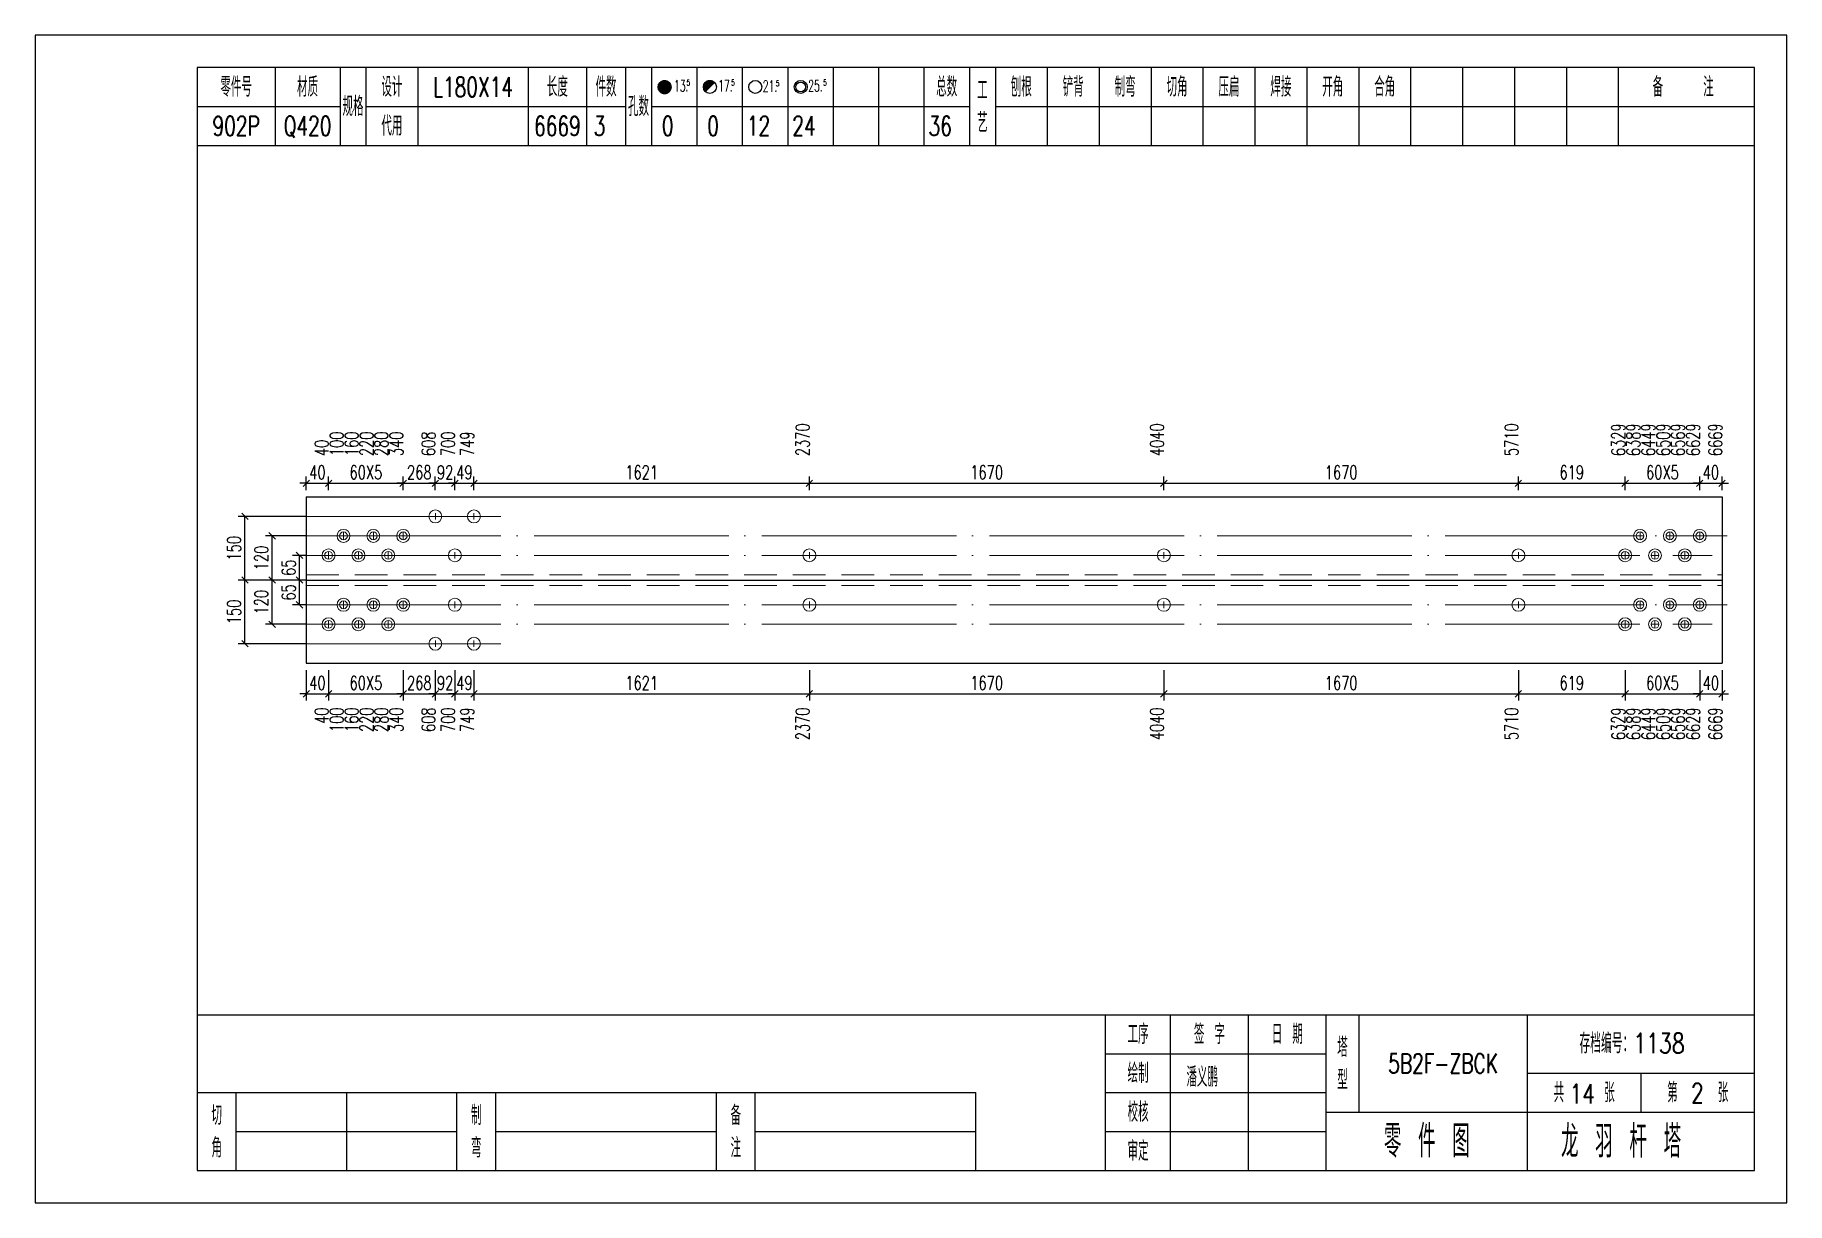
# Model space of a CAD drawing. Header units: millimetres. Extents: x 0 to 30240, y -10896 to -1348.
# Drawn here: x 270 to 540, y -6637.3 to -6457.3 of the extents above; entities that cross this region are included whole.
import ezdxf
from ezdxf.enums import TextEntityAlignment as Align

# ---------------------------------------------------------------- set-up
doc = ezdxf.new("R2010")
doc.units = ezdxf.units.MM
doc.header["$LTSCALE"] = 20
doc.header["$PDMODE"] = 1
doc.linetypes.add('DASHDOT2X', pattern=[1.75, 1.5, -0.125, 0, -0.125])
doc.linetypes.add('HIDDEN', pattern=[0.375, 0.25, -0.125])
for name, color, linetype, lineweight in [('1', 7, 'Continuous', 25), ('11', 3, 'Continuous', 13), ('2', 1, 'HIDDEN', 13), ('5', 1, 'Continuous', 13), ('7', 2, 'DASHDOT2X', 13)]:
    doc.layers.add(name, color=color, linetype=linetype, lineweight=lineweight)
doc.styles.get("Standard").update_dxf_attribs({"font": 'simplex', "width": 0.7, "bigfont": 'gbhzfs.shx'})
doc.styles.add('SYMBOL_TXT', font='txt.shx', dxfattribs={"width": 0.6})
doc.styles.add('TITLE_TXT', font='simplex.shx', dxfattribs={"width": 0.75, "height": 2.5, "bigfont": 'gbhzfs.shx'})
doc.dimstyles.get("Standard").update_dxf_attribs({"dimtxt": 2.1, "dimasz": 1, "dimexe": 1.05, "dimexo": 0, "dimgap": 0.63, "dimtad": 1, "dimzin": 0, "dimdsep": 46, "dimtxsty": 'standard', "dimblk": 'OBLIQUE', "dimblk1": 'OBLIQUE', "dimblk2": 'OBLIQUE', "dimcen": 0.09, "dimadec": 0, "dimazin": 0, "dimtfac": 1, "dimtdec": 1, "dimtix": 1, "dimtmove": 0, "dimatfit": 3, "dimfxl": 0, "dimtolj": 1, "dimtzin": 0, "dimarcsym": 0})
pattern_1 = [(0, (-3, 0), (0, 0.0125), [])]

msp = doc.modelspace()

# ---------------------------------------------------------------- texts
at = {"style": 'TITLE_TXT', "width": 0.75}
for s, p in [('14', (506.521, -6621.974)), ('2', (525.236, -6621.858))]:
    msp.add_text(s, height=3, dxfattribs=at).set_placement(p)
at = {"layer": '1', "width": 0.7}
for s, p in [('L180X14', (337.5, -6465.3)), ('902P', (301, -6471.3)), ('Q420', (312, -6471.3)), ('6669', (350.5, -6471.3)), ('3', (357, -6471.3)), ('0', (367.5, -6471.3)), ('0', (374.5, -6471.3)), ('12', (381.5, -6471.3)), ('24', (388.5, -6471.3)), ('36', (409.5, -6471.3))]:
    msp.add_text(s, height=3, dxfattribs=at).set_placement(p, align=Align.MIDDLE_CENTER)
for s, p in [('2370', (389.334, -6522.19)), ('4040', (443.965, -6522.19)), ('5710', (498.597, -6522.19)), ('6329', (515.075, -6522.19)), ('6389', (517.375, -6522.19)), ('6449', (519.675, -6522.19)), ('6509', (521.975, -6522.19)), ('6569', (524.275, -6522.19)), ('6629', (526.593, -6522.19)), ('6669', (530, -6522.19)), ('40', (315.24, -6522.19)), ('100', (317.54, -6522.19)), ('160', (319.84, -6522.19)), ('220', (322.14, -6522.19)), ('280', (324.44, -6522.19)), ('340', (326.74, -6522.19)), ('608', (331.687, -6522.19)), ('700', (334.702, -6522.19)), ('749', (337.65, -6522.19))]:
    msp.add_text(s, height=2.1, rotation=90, dxfattribs=at).set_placement(p)
for s, p in [('40', (315.24, -6560.935)), ('100', (317.54, -6560.935)), ('160', (319.84, -6560.935)), ('220', (322.14, -6560.935)), ('280', (324.44, -6560.935)), ('340', (326.74, -6560.935)), ('608', (331.687, -6560.935)), ('700', (334.702, -6560.935)), ('749', (337.65, -6560.935)), ('2370', (389.333, -6560.935)), ('4040', (443.963, -6560.935)), ('5710', (498.597, -6560.935)), ('6329', (515.075, -6560.935)), ('6389', (517.375, -6560.935)), ('6449', (519.675, -6560.935)), ('6509', (521.975, -6560.935)), ('6569', (524.275, -6560.935)), ('6629', (526.593, -6560.935)), ('6669', (530, -6560.935))]:
    msp.add_text(s, height=2.1, rotation=90, dxfattribs=at).set_placement(p, align=Align.RIGHT)
at = {"layer": '1', "insert": (487, -6615.8), "char_height": 3, "width": 26, "attachment_point": 5}
msp.add_mtext('5B2F-ZBCK', dxfattribs=at)

# ---------------------------------------------------------------- blocks, each defined once
blk = doc.blocks.new('M12_HOLE')
h = blk.add_hatch()
h.set_pattern_fill('LINE', scale=0.1, style=0)
h.set_pattern_definition(pattern_1)
h.paths.add_polyline_path([(-5, 0, 1), (-1, 0, 1)])
at = {"color": 7}
blk.add_circle((-3, 0), 2, dxfattribs=at)
at = {"color": 7, "attachment_point": 1, "style": 'SYMBOL_TXT'}
for s, insert, char_height, width in [('13\\f??|b0|i0|c0|p54;.', (-0.12, 2.11), 3.5, 5.7075), ('5', (3.74, 2.26), 1.8, 2.9309)]:
    blk.add_mtext(s, dxfattribs=dict(at, insert=insert, char_height=char_height, width=width))
blk = doc.blocks.new('M16_HOLE')
h = blk.add_hatch()
h.set_pattern_fill('LINE', scale=0.1, style=0)
h.set_pattern_definition(pattern_1)
h.paths.add_polyline_path([(-1.59, 1.41, 0.668179), (-5, 0, 0.198912), (-4.41, -1.41)])
at = {"color": 7}
blk.add_circle((-3, 0), 2, dxfattribs=at)
at = {"color": 7, "attachment_point": 1, "style": 'SYMBOL_TXT'}
for s, insert, char_height, width in [('17.', (-0.44, 2.13), 3.5, 6.3164), ('5', (3.56, 2.25), 1.8, 1.822)]:
    blk.add_mtext(s, dxfattribs=dict(at, insert=insert, char_height=char_height, width=width))
blk = doc.blocks.new('M20_HOLE')
at = {"color": 7}
blk.add_circle((-3, 0), 2, dxfattribs=at)
at = {"color": 7, "attachment_point": 1, "style": 'SYMBOL_TXT'}
for s, insert, char_height, width in [('21.', (-0.69, 2.01), 3.5, 6.0735), ('5', (3.32, 2.01), 1.8, 1.4576)]:
    blk.add_mtext(s, dxfattribs=dict(at, insert=insert, char_height=char_height, width=width))
blk = doc.blocks.new('M24_HOLE')
at = {"color": 7}
for radius in [2, 1.5]:
    blk.add_circle((-3, 0), radius, dxfattribs=at)
at = {"color": 7, "attachment_point": 1, "style": 'SYMBOL_TXT'}
for s, insert, char_height, width in [('25.', (-0.69, 2.13), 3.5, 2.4294), ('5', (3.93, 2.25), 1.8, 1.9435)]:
    blk.add_mtext(s, dxfattribs=dict(at, insert=insert, char_height=char_height, width=width))
blk = doc.blocks.new('JgCard')
for p, q in [((270, 180), (0, 180)), ((0, 180), (0, 0)), ((270, 0), (270, 180)), ((265, 175), (25, 175)), ((25, 175), (25, 5)), ((37, 175), (37, 163)), ((47, 175), (47, 163)), ((51, 175), (51, 163)), ((59, 175), (59, 163)), ((76, 175), (76, 163)), ((85, 175), (85, 163)), ((91, 175), (91, 163)), ((95, 175), (95, 163)), ((102, 175), (102, 163)), ((109, 175), (109, 163)), ((116, 175), (116, 163)), ((123, 175), (123, 163)), ((130, 175), (130, 163)), ((137, 175), (137, 163)), ((144, 175), (144, 163)), ((148, 175), (148, 163)), ((156, 175), (156, 163)), ((164, 175), (164, 163)), ((172, 175), (172, 163)), ((180, 175), (180, 163)), ((188, 175), (188, 163)), ((196, 175), (196, 163)), ((204, 175), (204, 163)), ((212, 175), (212, 163)), ((220, 175), (220, 163)), ((228, 175), (228, 163)), ((236, 175), (236, 163)), ((244, 175), (244, 163)), ((265, 5), (265, 175)), ((25, 169), (47, 169)), ((51, 169), (91, 169)), ((95, 169), (144, 169)), ((148, 169), (265, 169)), ((25, 163), (265, 163)), ((25, 29), (265, 29)), ((165, 5), (165, 29)), ((175, 5), (175, 29)), ((187, 5), (187, 29)), ((199, 5), (199, 29)), ((204, 29), (204, 14)), ((230, 5), (230, 29)), ((165, 23), (199, 23)), ((230, 20), (265, 20)), ((247.5, 20), (247.5, 14)), ((25, 17), (145, 17)), ((31, 5), (31, 17)), ((48, 17), (48, 5)), ((65, 5), (65, 17)), ((71, 5), (71, 17)), ((105, 5), (105, 17)), ((111, 5), (111, 17)), ((145, 5), (145, 17)), ((165, 17), (199, 17)), ((199, 14), (265, 14)), ((31, 11), (65, 11)), ((71, 11), (105, 11)), ((111, 11), (145, 11)), ((165, 11), (199, 11)), ((25, 5), (265, 5)), ((0, 0), (270, 0))]:
    blk.add_line(p, q)
blk.add_lwpolyline([(96.03, 171.99, -1), (98.03, 171.99, -1)], format="xyb", close=True)
blk.add_point((145, 96))
at = {"xscale": 0.5, "yscale": 0.5, "zscale": 0.5}
for name, p in [('M12_HOLE', (98.53, 171.99)), ('M16_HOLE', (105.5, 172)), ('M20_HOLE', (112.5, 172)), ('M24_HOLE', (119.5, 172))]:
    blk.add_blockref(name, p, dxfattribs=at)
at = {"style": 'TITLE_TXT', "width": 0.75}
for s, height, p in [('存档编号：1138', 3.076, (238.02, 23.07)), ('潘义鹏', 3, (177.45, 17.91)), ('龙 羽 杆 塔', 5, (235.17, 6.97))]:
    blk.add_text(s, height=height, dxfattribs=at).set_placement(p)
at = {"attachment_point": 5, "style": 'TITLE_TXT'}
for s, insert, char_height, width in [('零件号', (31, 172), 3, 15), ('材质', (42, 172), 3, 8), ('设计', (55, 172), 3, 8), ('长度', (80.5, 172), 3, 8), ('件数', (88, 172), 3, 6), ('总数', (140.5, 172), 3, 7), ('工\\P艺', (146, 169), 3, 4), ('刨根', (152, 172), 3, 8), ('铲背', (160, 172), 3, 8), ('制弯', (168, 172), 3, 8), ('切角', (176, 172), 3, 8), ('压扁', (184, 172), 3, 8), ('焊接', (192, 172), 3, 8), ('开角', (200, 172), 3, 8), ('合角', (208, 172), 3, 8), ('备    注', (254, 172), 3, 22), ('规格', (49, 169), 3, 4), ('孔数', (93, 169), 3, 4), ('代用', (55, 166), 3, 8), ('工序', (170, 26), 3, 10), ('签 字', (181, 26), 3, 12), ('日 期', (193, 26), 3, 12), ('塔\\P型', (201.5, 21.5), 3, 5), ('绘制', (170, 20), 3, 10), ('共    张', (238.75, 17), 3, 17.5), ('第    张', (256.25, 17), 3, 17.5), ('切\\P角', (28, 11), 3, 6), ('制\\P弯', (68, 11), 3, 6), ('备\\P注', (108, 11), 3, 6), ('校核', (170, 14), 3, 10), ('零 件 图', (214.5, 9.5), 5, 31), ('审定', (170, 8), 3, 10)]:
    blk.add_mtext(s, dxfattribs=dict(at, insert=insert, char_height=char_height, width=width))
blk = doc.blocks.new('M24')
for p, q in [((-0.6, 0), (0.6, 0)), ((0, -0.6), (0, 0.6))]:
    blk.add_line(p, q)
for radius in [1, 0.6]:
    blk.add_circle((0, 0), radius)
blk = doc.blocks.new('M20')
for p, q in [((-0.5, 0), (0.5, 0)), ((0, -0.5), (0, 0.5))]:
    blk.add_line(p, q)
blk.add_circle((0, 0), 1)
blk = doc.blocks.new('_Oblique')
at = {"color": 0, "linetype": 'ByBlock', "lineweight": -2}
blk.add_line((-0.5, -0.5), (0.5, 0.5), dxfattribs=at)
blk = doc.blocks.new('*D3761')
at = {"layer": '11', "color": 0, "lineweight": -2}
for p, q in [((311.8, -6555.16), (311.8, -6559.88)), ((315.24, -6555.16), (315.24, -6559.88)), ((311.8, -6558.83), (310.8, -6558.83)), ((311.8, -6558.83), (315.24, -6558.83)), ((315.24, -6558.83), (316.24, -6558.83))]:
    blk.add_line(p, q, dxfattribs=at)
at = {"layer": 'Defpoints', "color": 0}
for p in [(311.8, -6555.16), (315.24, -6555.16), (315.24, -6558.83)]:
    blk.add_point(p, dxfattribs=at)
at = {"layer": '11', "color": 0, "lineweight": -2}
blk.add_blockref('_Oblique', (311.8, -6558.83), dxfattribs=at)
at = {"layer": '11', "color": 0, "lineweight": -2, "rotation": 180}
blk.add_blockref('_Oblique', (315.24, -6558.83), dxfattribs=at)
at = {"layer": '11', "color": 0, "insert": (313.52, -6557.15), "char_height": 2.1, "attachment_point": 5}
blk.add_mtext('\\A1;40', dxfattribs=at)
blk = doc.blocks.new('*D3763')
at = {"layer": '11', "color": 0, "lineweight": -2}
for p, q in [((326.74, -6555.16), (326.74, -6559.88)), ((331.69, -6555.16), (331.69, -6559.88)), ((326.74, -6558.83), (325.74, -6558.83)), ((326.74, -6558.83), (331.69, -6558.83)), ((331.69, -6558.83), (332.69, -6558.83))]:
    blk.add_line(p, q, dxfattribs=at)
at = {"layer": 'Defpoints', "color": 0}
for p in [(326.74, -6555.16), (331.69, -6555.16), (331.69, -6558.83)]:
    blk.add_point(p, dxfattribs=at)
at = {"layer": '11', "color": 0, "lineweight": -2}
blk.add_blockref('_Oblique', (326.74, -6558.83), dxfattribs=at)
at = {"layer": '11', "color": 0, "lineweight": -2, "rotation": 180}
blk.add_blockref('_Oblique', (331.69, -6558.83), dxfattribs=at)
at = {"layer": '11', "color": 0, "insert": (329.22, -6557.15), "char_height": 2.1, "attachment_point": 5}
blk.add_mtext('\\A1;268', dxfattribs=at)
blk = doc.blocks.new('*D3764')
at = {"layer": '11', "color": 0, "lineweight": -2}
for p, q in [((331.69, -6555.16), (331.69, -6559.88)), ((334.7, -6555.16), (334.7, -6559.88)), ((331.69, -6558.83), (330.69, -6558.83)), ((331.69, -6558.83), (334.7, -6558.83)), ((334.7, -6558.83), (335.7, -6558.83))]:
    blk.add_line(p, q, dxfattribs=at)
at = {"layer": 'Defpoints', "color": 0}
for p in [(331.69, -6555.16), (334.7, -6555.16), (334.7, -6558.83)]:
    blk.add_point(p, dxfattribs=at)
at = {"layer": '11', "color": 0, "lineweight": -2}
blk.add_blockref('_Oblique', (331.69, -6558.83), dxfattribs=at)
at = {"layer": '11', "color": 0, "lineweight": -2, "rotation": 180}
blk.add_blockref('_Oblique', (334.7, -6558.83), dxfattribs=at)
at = {"layer": '11', "color": 0, "insert": (333.2, -6557.15), "char_height": 2.1, "attachment_point": 5}
blk.add_mtext('\\A1;92', dxfattribs=at)
blk = doc.blocks.new('*D3765')
at = {"layer": '11', "color": 0, "lineweight": -2}
for p, q in [((334.7, -6555.16), (334.7, -6559.88)), ((337.64, -6555.16), (337.64, -6559.88)), ((334.7, -6558.83), (333.7, -6558.83)), ((334.7, -6558.83), (337.64, -6558.83)), ((337.64, -6558.83), (338.64, -6558.83))]:
    blk.add_line(p, q, dxfattribs=at)
at = {"layer": 'Defpoints', "color": 0}
for p in [(334.7, -6555.16), (337.64, -6555.16), (337.64, -6558.83)]:
    blk.add_point(p, dxfattribs=at)
at = {"layer": '11', "color": 0, "lineweight": -2}
blk.add_blockref('_Oblique', (334.7, -6558.83), dxfattribs=at)
at = {"layer": '11', "color": 0, "lineweight": -2, "rotation": 180}
blk.add_blockref('_Oblique', (337.64, -6558.83), dxfattribs=at)
at = {"layer": '11', "color": 0, "insert": (336.17, -6557.15), "char_height": 2.1, "attachment_point": 5}
blk.add_mtext('\\A1;49', dxfattribs=at)
blk = doc.blocks.new('*D3771')
at = {"layer": '11', "color": 0, "lineweight": -2}
for p, q in [((526.56, -6555.16), (526.56, -6559.88)), ((530, -6555.16), (530, -6559.88)), ((526.56, -6558.83), (525.56, -6558.83)), ((526.56, -6558.83), (530, -6558.83)), ((530, -6558.83), (531, -6558.83))]:
    blk.add_line(p, q, dxfattribs=at)
at = {"layer": 'Defpoints', "color": 0}
for p in [(526.56, -6555.16), (530, -6555.16), (530, -6558.83)]:
    blk.add_point(p, dxfattribs=at)
at = {"layer": '11', "color": 0, "lineweight": -2}
blk.add_blockref('_Oblique', (526.56, -6558.83), dxfattribs=at)
at = {"layer": '11', "color": 0, "lineweight": -2, "rotation": 180}
blk.add_blockref('_Oblique', (530, -6558.83), dxfattribs=at)
at = {"layer": '11', "color": 0, "insert": (528.28, -6557.15), "char_height": 2.1, "attachment_point": 5}
blk.add_mtext('\\A1;40', dxfattribs=at)
blk = doc.blocks.new('*D3772')
at = {"layer": '11', "color": 0, "lineweight": -2}
for p, q in [((311.8, -6527.44), (311.8, -6525.34)), ((315.24, -6527.44), (315.24, -6525.34)), ((311.8, -6526.39), (310.8, -6526.39)), ((311.8, -6526.39), (315.24, -6526.39)), ((315.24, -6526.39), (316.24, -6526.39))]:
    blk.add_line(p, q, dxfattribs=at)
at = {"layer": 'Defpoints', "color": 0}
for p in [(311.8, -6527.44), (315.24, -6526.39), (315.24, -6527.44)]:
    blk.add_point(p, dxfattribs=at)
at = {"layer": '11', "color": 0, "lineweight": -2}
blk.add_blockref('_Oblique', (311.8, -6526.39), dxfattribs=at)
at = {"layer": '11', "color": 0, "lineweight": -2, "rotation": 180}
blk.add_blockref('_Oblique', (315.24, -6526.39), dxfattribs=at)
at = {"layer": '11', "color": 0, "insert": (313.52, -6524.71), "char_height": 2.1, "attachment_point": 5}
blk.add_mtext('\\A1;40', dxfattribs=at)
blk = doc.blocks.new('*D3774')
at = {"layer": '11', "color": 0, "lineweight": -2}
for p, q in [((326.74, -6527.44), (326.74, -6525.34)), ((331.69, -6527.44), (331.69, -6525.34)), ((326.74, -6526.39), (325.74, -6526.39)), ((326.74, -6526.39), (331.69, -6526.39)), ((331.69, -6526.39), (332.69, -6526.39))]:
    blk.add_line(p, q, dxfattribs=at)
at = {"layer": 'Defpoints', "color": 0}
for p in [(326.74, -6527.44), (331.69, -6526.39), (331.69, -6527.44)]:
    blk.add_point(p, dxfattribs=at)
at = {"layer": '11', "color": 0, "lineweight": -2}
blk.add_blockref('_Oblique', (326.74, -6526.39), dxfattribs=at)
at = {"layer": '11', "color": 0, "lineweight": -2, "rotation": 180}
blk.add_blockref('_Oblique', (331.69, -6526.39), dxfattribs=at)
at = {"layer": '11', "color": 0, "insert": (329.22, -6524.71), "char_height": 2.1, "attachment_point": 5}
blk.add_mtext('\\A1;268', dxfattribs=at)
blk = doc.blocks.new('*D3775')
at = {"layer": '11', "color": 0, "lineweight": -2}
for p, q in [((331.69, -6527.44), (331.69, -6525.34)), ((334.7, -6527.44), (334.7, -6525.34)), ((331.69, -6526.39), (330.69, -6526.39)), ((331.69, -6526.39), (334.7, -6526.39)), ((334.7, -6526.39), (335.7, -6526.39))]:
    blk.add_line(p, q, dxfattribs=at)
at = {"layer": 'Defpoints', "color": 0}
for p in [(331.69, -6527.44), (334.7, -6526.39), (334.7, -6527.44)]:
    blk.add_point(p, dxfattribs=at)
at = {"layer": '11', "color": 0, "lineweight": -2}
blk.add_blockref('_Oblique', (331.69, -6526.39), dxfattribs=at)
at = {"layer": '11', "color": 0, "lineweight": -2, "rotation": 180}
blk.add_blockref('_Oblique', (334.7, -6526.39), dxfattribs=at)
at = {"layer": '11', "color": 0, "insert": (333.2, -6524.71), "char_height": 2.1, "attachment_point": 5}
blk.add_mtext('\\A1;92', dxfattribs=at)
blk = doc.blocks.new('*D3776')
at = {"layer": '11', "color": 0, "lineweight": -2}
for p, q in [((334.7, -6527.44), (334.7, -6525.34)), ((337.64, -6527.44), (337.64, -6525.34)), ((334.7, -6526.39), (333.7, -6526.39)), ((334.7, -6526.39), (337.64, -6526.39)), ((337.64, -6526.39), (338.64, -6526.39))]:
    blk.add_line(p, q, dxfattribs=at)
at = {"layer": 'Defpoints', "color": 0}
for p in [(334.7, -6527.44), (337.64, -6526.39), (337.64, -6527.44)]:
    blk.add_point(p, dxfattribs=at)
at = {"layer": '11', "color": 0, "lineweight": -2}
blk.add_blockref('_Oblique', (334.7, -6526.39), dxfattribs=at)
at = {"layer": '11', "color": 0, "lineweight": -2, "rotation": 180}
blk.add_blockref('_Oblique', (337.64, -6526.39), dxfattribs=at)
at = {"layer": '11', "color": 0, "insert": (336.17, -6524.71), "char_height": 2.1, "attachment_point": 5}
blk.add_mtext('\\A1;49', dxfattribs=at)
blk = doc.blocks.new('*D3782')
at = {"layer": '11', "color": 0, "lineweight": -2}
for p, q in [((526.56, -6527.44), (526.56, -6525.34)), ((530, -6527.44), (530, -6525.34)), ((526.56, -6526.39), (525.56, -6526.39)), ((526.56, -6526.39), (530, -6526.39)), ((530, -6526.39), (531, -6526.39))]:
    blk.add_line(p, q, dxfattribs=at)
at = {"layer": 'Defpoints', "color": 0}
for p in [(526.56, -6527.44), (530, -6526.39), (530, -6527.44)]:
    blk.add_point(p, dxfattribs=at)
at = {"layer": '11', "color": 0, "lineweight": -2}
blk.add_blockref('_Oblique', (526.56, -6526.39), dxfattribs=at)
at = {"layer": '11', "color": 0, "lineweight": -2, "rotation": 180}
blk.add_blockref('_Oblique', (530, -6526.39), dxfattribs=at)
at = {"layer": '11', "color": 0, "insert": (528.28, -6524.71), "char_height": 2.1, "attachment_point": 5}
blk.add_mtext('\\A1;40', dxfattribs=at)

# ---------------------------------------------------------------- dimensions: what is measured, and where the dimension line sits
at = {"layer": '1'}
for base, p1, p2, text in [((302.35, -6531.49), (311.75, -6541.3), (311.75, -6531.49), '150'), ((306.55, -6534.49), (311.75, -6541.3), (311.75, -6534.49), '120'), ((310.75, -6537.49), (311.75, -6541.3), (311.75, -6537.49), '65'), ((302.35, -6541.3), (311.75, -6551.11), (311.75, -6541.3), '150'), ((306.55, -6541.3), (311.75, -6548.11), (311.75, -6541.3), '120'), ((310.75, -6541.3), (311.75, -6545.11), (311.75, -6541.3), '65')]:
    msp.add_linear_dim(base=base, p1=p1, p2=p2, angle=90, text=text, dimstyle='standard', dxfattribs=at).render()
at = {"layer": '11'}
for base, p1, p2, text, picture, middle in [((315.24, -6526.39), (311.8, -6527.44), (315.24, -6527.44), '40', '*D3772', (313.52, -6524.71)), ((331.692, -6526.39), (326.74, -6527.44), (331.692, -6527.44), '268', '*D3774', (329.216, -6524.71)), ((334.702, -6526.39), (331.692, -6527.44), (334.702, -6527.44), '92', '*D3775', (333.197, -6524.71)), ((337.642, -6526.39), (334.702, -6527.44), (337.642, -6527.44), '49', '*D3776', (336.172, -6524.71)), ((530, -6526.39), (526.56, -6527.44), (530, -6527.44), '40', '*D3782', (528.28, -6524.71)), ((315.24, -6558.835), (311.8, -6555.16), (315.24, -6555.16), '40', '*D3761', (313.52, -6557.155)), ((331.692, -6558.835), (326.74, -6555.16), (331.692, -6555.16), '268', '*D3763', (329.216, -6557.155)), ((334.702, -6558.835), (331.692, -6555.16), (334.702, -6555.16), '92', '*D3764', (333.197, -6557.155)), ((337.642, -6558.835), (334.702, -6555.16), (337.642, -6555.16), '49', '*D3765', (336.172, -6557.155)), ((530, -6558.835), (526.56, -6555.16), (530, -6555.16), '40', '*D3771', (528.28, -6557.155))]:
    dim = msp.add_linear_dim(base=base, p1=p1, p2=p2, text=text, dimstyle='standard', dxfattribs=at)
    dim.commit()
    dim.dimension.update_dxf_attribs({"geometry": picture, "text_midpoint": middle})
for base, p1, p2, text in [((326.74, -6526.39), (315.24, -6527.44), (326.74, -6527.44), '60X5'), ((389.339, -6526.39), (337.642, -6527.44), (389.339, -6527.44), '1621'), ((443.975, -6526.39), (389.339, -6527.44), (443.975, -6527.44), '1670'), ((498.612, -6526.39), (443.975, -6527.44), (498.612, -6527.44), '1670'), ((515.06, -6526.39), (498.612, -6527.44), (515.06, -6527.44), '619'), ((526.56, -6526.39), (515.06, -6527.44), (526.56, -6527.44), '60X5'), ((326.74, -6558.835), (315.24, -6555.16), (326.74, -6555.16), '60X5'), ((389.339, -6558.835), (337.642, -6555.16), (389.339, -6555.16), '1621'), ((443.975, -6558.835), (389.339, -6555.16), (443.975, -6555.16), '1670'), ((498.612, -6558.835), (443.975, -6555.16), (498.612, -6555.16), '1670'), ((515.06, -6558.835), (498.612, -6555.16), (515.06, -6555.16), '619'), ((526.56, -6558.835), (515.06, -6555.16), (526.56, -6555.16), '60X5')]:
    msp.add_linear_dim(base=base, p1=p1, p2=p2, text=text, dimstyle='standard', dxfattribs=at).render()

# ---------------------------------------------------------------- linework, layer by layer
at = {"layer": '1'}
for p, q in [((311.8, -6528.49), (311.8, -6554.11)), ((311.8, -6528.49), (530, -6528.49)), ((530, -6528.49), (530, -6554.11)), ((311.8, -6541.3), (530, -6541.3)), ((311.8, -6554.11), (530, -6554.11))]:
    msp.add_line(p, q, dxfattribs=at)
at = {"layer": '2'}
for p, q in [((311.8, -6540.479), (530, -6540.479)), ((311.8, -6542.12), (530, -6542.12))]:
    msp.add_line(p, q, dxfattribs=at)
at = {"layer": '7'}
for p, q in [((311.8, -6531.49), (341.842, -6531.49)), ((311.8, -6534.49), (530.76, -6534.49)), ((311.8, -6537.49), (528.46, -6537.49)), ((311.8, -6545.11), (530.76, -6545.11)), ((311.8, -6548.11), (528.46, -6548.11)), ((311.8, -6551.11), (341.842, -6551.11))]:
    msp.add_line(p, q, dxfattribs=at)

# ---------------------------------------------------------------- block references
at = {"layer": '1'}
msp.add_blockref('JgCard', (270, -6637.3), dxfattribs=at)
at = {"layer": '5'}
for name, p in [('M20', (331.692, -6531.49)), ('M20', (337.642, -6531.49)), ('M24', (317.54, -6534.49)), ('M24', (322.14, -6534.49)), ('M24', (326.74, -6534.49)), ('M24', (517.36, -6534.49)), ('M24', (521.96, -6534.49)), ('M24', (526.56, -6534.49)), ('M24', (315.24, -6537.49)), ('M24', (319.84, -6537.49)), ('M24', (324.44, -6537.49)), ('M20', (334.702, -6537.49)), ('M20', (389.339, -6537.49)), ('M20', (443.975, -6537.49)), ('M20', (498.612, -6537.49)), ('M24', (515.06, -6537.49)), ('M24', (519.66, -6537.49)), ('M24', (524.26, -6537.49)), ('M24', (317.54, -6545.11)), ('M24', (322.14, -6545.11)), ('M24', (326.74, -6545.11)), ('M20', (334.702, -6545.11)), ('M20', (389.339, -6545.11)), ('M20', (443.975, -6545.11)), ('M20', (498.612, -6545.11)), ('M24', (517.36, -6545.11)), ('M24', (521.96, -6545.11)), ('M24', (526.56, -6545.11)), ('M24', (315.24, -6548.11)), ('M24', (319.84, -6548.11)), ('M24', (324.44, -6548.11)), ('M24', (515.06, -6548.11)), ('M24', (519.66, -6548.11)), ('M24', (524.26, -6548.11)), ('M20', (331.692, -6551.11)), ('M20', (337.642, -6551.11))]:
    msp.add_blockref(name, p, dxfattribs=at)

msp.set_redraw_order([(e.dxf.handle, doc.entitydb.next_handle()) for e in msp.query("TEXT MTEXT ATTDEF DIMENSION ARC_DIMENSION")])  # texts and dimensions are drawn at this point

doc.saveas('drawing.dxf')
